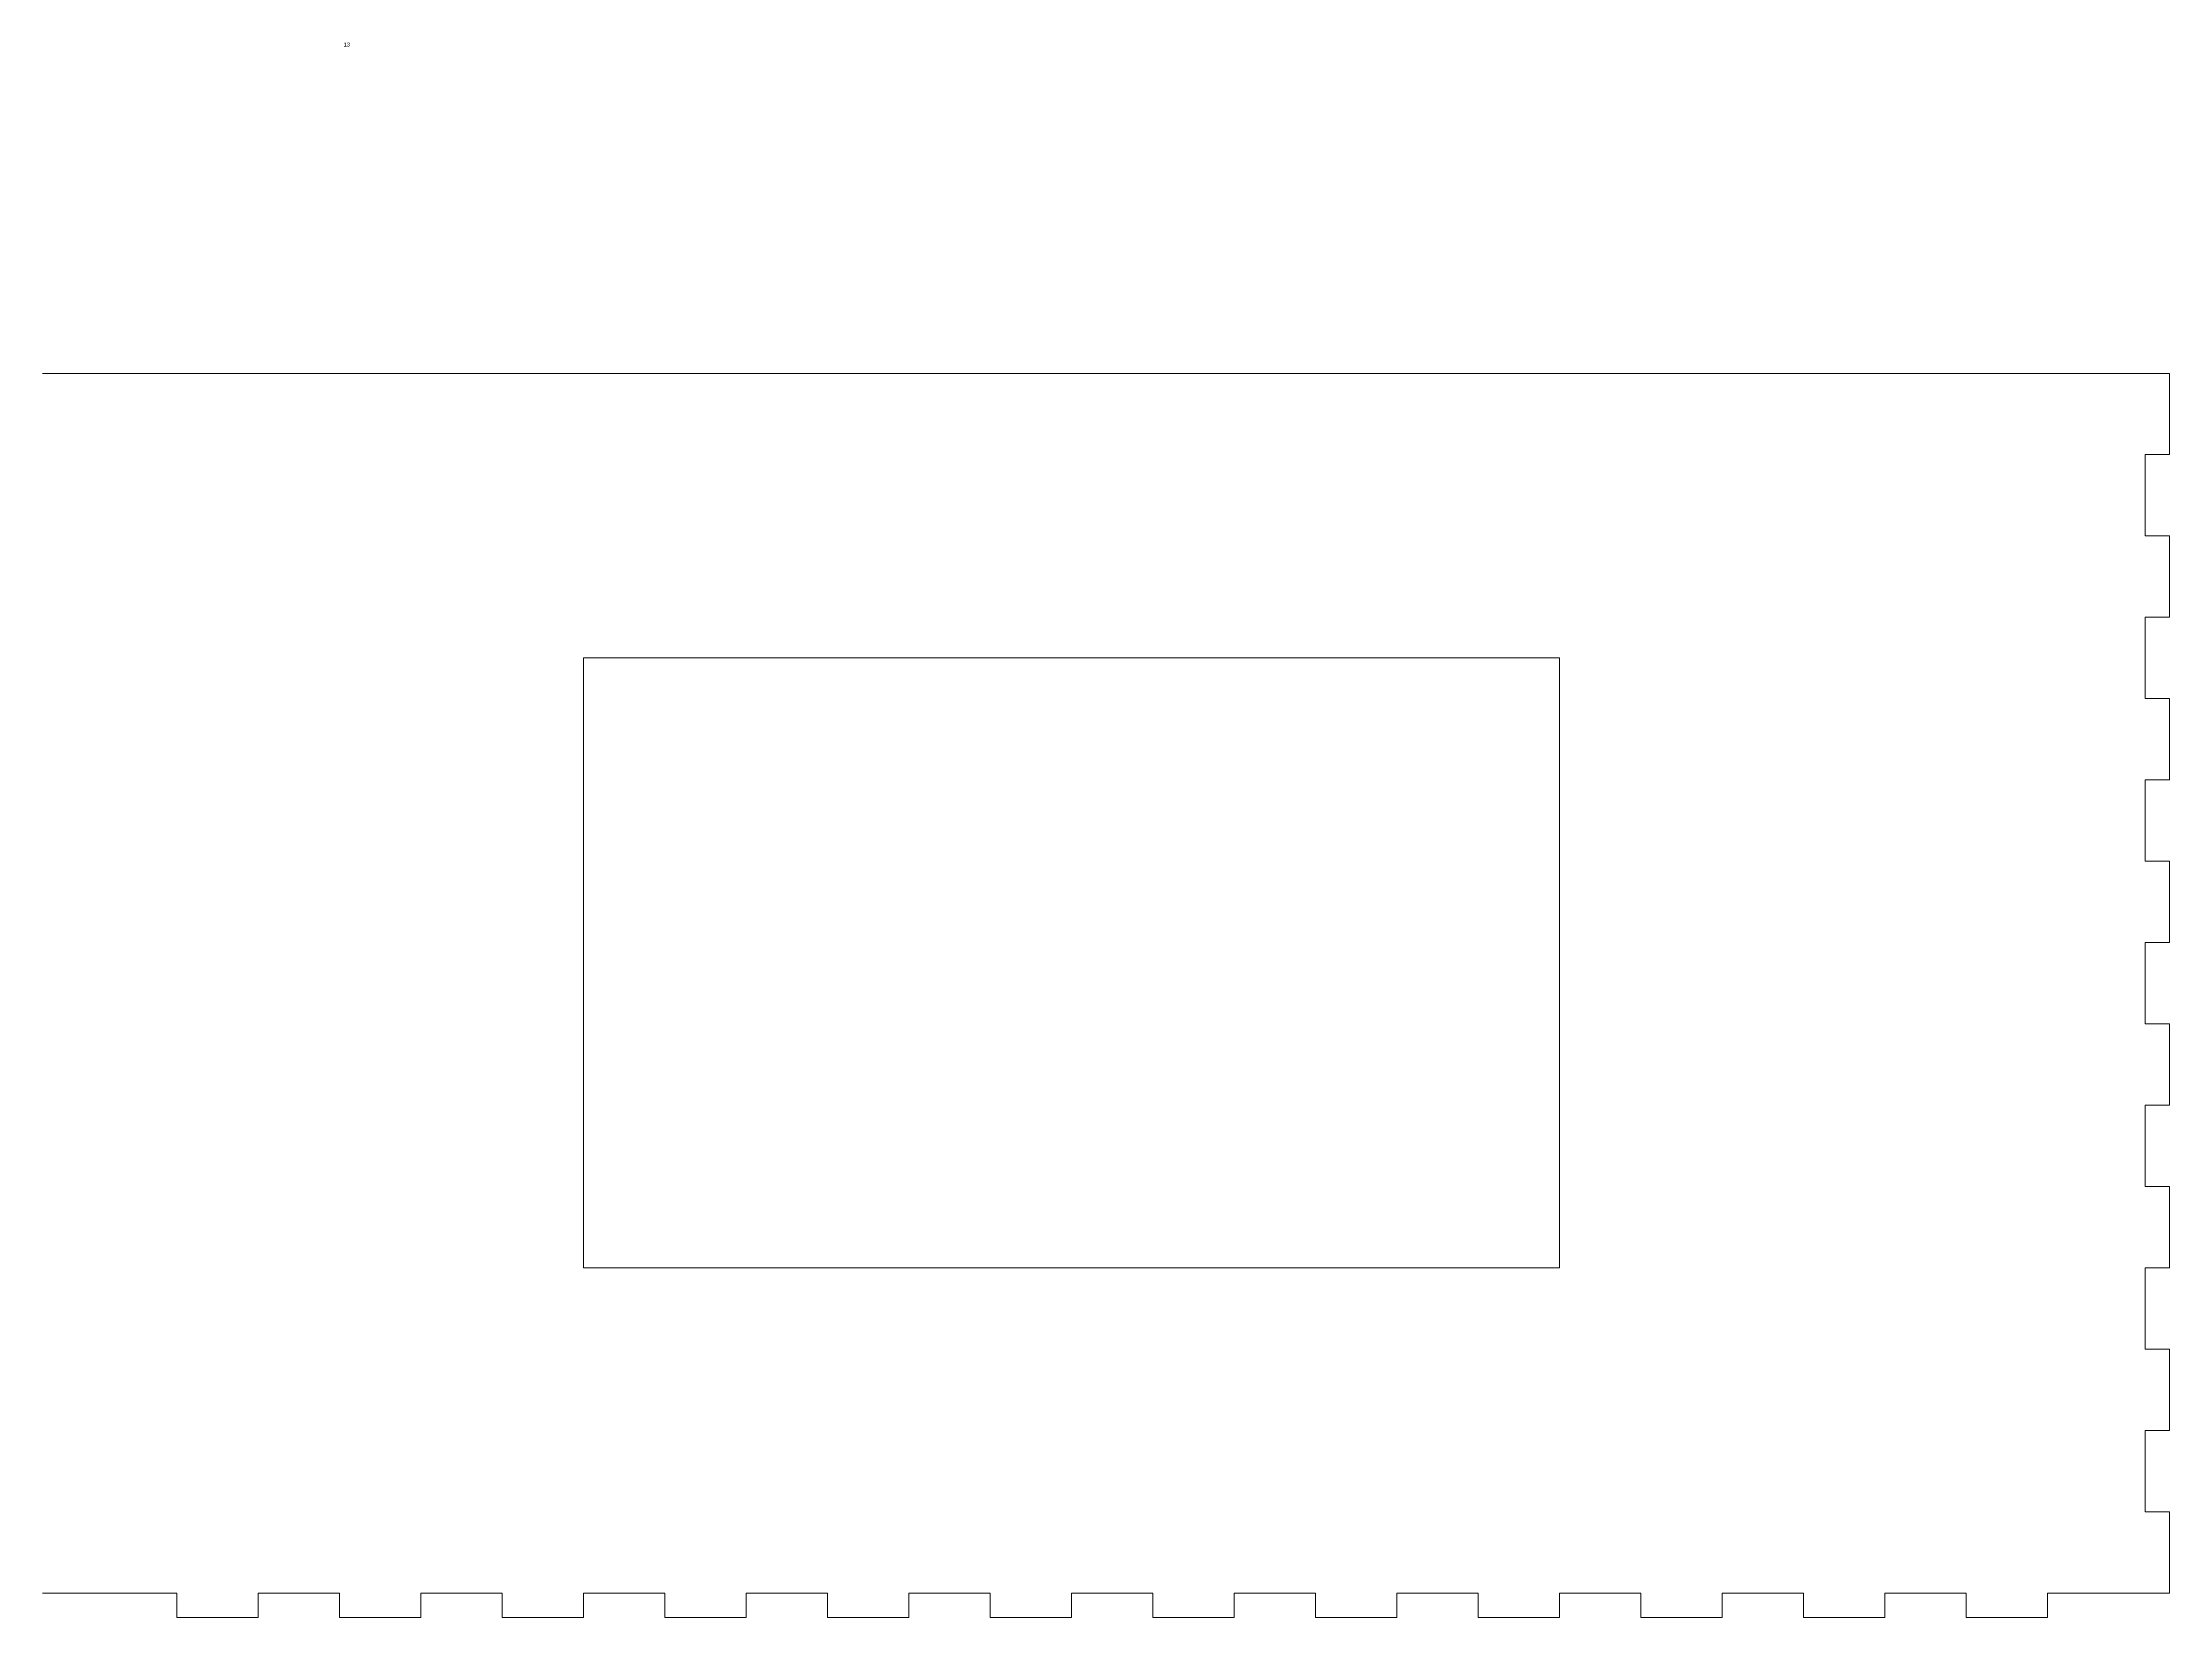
# Model space of a CAD drawing. Header units: millimetres. Extents: x -17105 to -8097, y 7860 to 10394.
# Drawn here: x -9968.2 to -9706.7, y 8051.4 to 8245.1 of the extents above; entities that cross this region are included whole.
import ezdxf

# ---------------------------------------------------------------- set-up
doc = ezdxf.new("R2010")
doc.units = ezdxf.units.MM
doc.layers.add('A-DETL-THIN', color=151, linetype='Continuous', lineweight=9)
doc.layers.add('G-ANNO-TEXT', color=231, linetype='Continuous', lineweight=9)
doc.styles.add('Arial', font='arial.ttf', dxfattribs={"height": 0.491766})

msp = doc.modelspace()

# ---------------------------------------------------------------- linework, layer by layer
at = {"layer": 'A-DETL-THIN'}
for p, q in [((-9706.71, 8204.42), (-9968.21, 8204.42)), ((-9706.71, 8204.42), (-9706.71, 8194.42)), ((-9706.71, 8194.42), (-9706.71, 8204.42)), ((-9706.71, 8194.42), (-9709.71, 8194.42)), ((-9709.71, 8194.42), (-9709.71, 8184.42)), ((-9706.71, 8184.42), (-9709.71, 8184.42)), ((-9706.71, 8174.42), (-9706.71, 8184.42)), ((-9706.71, 8174.42), (-9709.71, 8174.42)), ((-9709.71, 8174.42), (-9709.71, 8164.42)), ((-9781.71, 8169.42), (-9901.71, 8169.42)), ((-9901.71, 8169.42), (-9901.71, 8094.42)), ((-9781.71, 8094.42), (-9781.71, 8169.42)), ((-9706.71, 8164.42), (-9709.71, 8164.42)), ((-9706.71, 8154.42), (-9706.71, 8164.42)), ((-9706.71, 8154.42), (-9709.71, 8154.42)), ((-9709.71, 8154.42), (-9709.71, 8144.42)), ((-9706.71, 8144.42), (-9709.71, 8144.42)), ((-9706.71, 8134.42), (-9706.71, 8144.42)), ((-9706.71, 8134.42), (-9709.71, 8134.42)), ((-9709.71, 8134.42), (-9709.71, 8124.42)), ((-9706.71, 8124.42), (-9709.71, 8124.42)), ((-9706.71, 8114.42), (-9706.71, 8124.42)), ((-9706.71, 8114.42), (-9709.71, 8114.42)), ((-9709.71, 8114.42), (-9709.71, 8104.42)), ((-9706.71, 8104.42), (-9709.71, 8104.42)), ((-9706.71, 8094.42), (-9706.71, 8104.42)), ((-9901.71, 8094.42), (-9781.71, 8094.42)), ((-9706.71, 8094.42), (-9709.71, 8094.42)), ((-9709.71, 8094.42), (-9709.71, 8084.42)), ((-9706.71, 8084.42), (-9709.71, 8084.42)), ((-9706.71, 8074.42), (-9706.71, 8084.42)), ((-9706.71, 8074.42), (-9709.71, 8074.42)), ((-9709.71, 8074.42), (-9709.71, 8064.42)), ((-9706.71, 8064.42), (-9709.71, 8064.42)), ((-9706.71, 8054.42), (-9706.71, 8064.42)), ((-9968.21, 8054.42), (-9951.71, 8054.42)), ((-9951.71, 8054.42), (-9951.71, 8051.42)), ((-9941.71, 8054.42), (-9941.71, 8051.42)), ((-9941.71, 8054.42), (-9931.71, 8054.42)), ((-9931.71, 8054.42), (-9931.71, 8051.42)), ((-9921.71, 8054.42), (-9911.71, 8054.42)), ((-9921.71, 8054.42), (-9921.71, 8051.42)), ((-9911.71, 8054.42), (-9911.71, 8051.42)), ((-9901.71, 8054.42), (-9901.71, 8051.42)), ((-9901.71, 8054.42), (-9891.71, 8054.42)), ((-9891.71, 8054.42), (-9891.71, 8051.42)), ((-9881.71, 8054.42), (-9881.71, 8051.42)), ((-9881.71, 8054.42), (-9871.71, 8054.42)), ((-9871.71, 8054.42), (-9871.71, 8051.42)), ((-9861.71, 8054.42), (-9851.71, 8054.42)), ((-9861.71, 8054.42), (-9861.71, 8051.42)), ((-9851.71, 8054.42), (-9851.71, 8051.42)), ((-9841.71, 8054.42), (-9831.71, 8054.42)), ((-9841.71, 8054.42), (-9841.71, 8051.42)), ((-9831.71, 8054.42), (-9831.71, 8051.42)), ((-9821.71, 8054.42), (-9821.71, 8051.42)), ((-9821.71, 8054.42), (-9811.71, 8054.42)), ((-9811.71, 8054.42), (-9811.71, 8051.42)), ((-9801.71, 8054.42), (-9801.71, 8051.42)), ((-9801.71, 8054.42), (-9791.71, 8054.42)), ((-9791.71, 8054.42), (-9791.71, 8051.42)), ((-9781.71, 8054.42), (-9781.71, 8051.42)), ((-9781.71, 8054.42), (-9771.71, 8054.42)), ((-9771.71, 8054.42), (-9771.71, 8051.42)), ((-9761.71, 8054.42), (-9761.71, 8051.42)), ((-9761.71, 8054.42), (-9751.71, 8054.42)), ((-9751.71, 8054.42), (-9751.71, 8051.42)), ((-9741.71, 8054.42), (-9741.71, 8051.42)), ((-9741.71, 8054.42), (-9731.71, 8054.42)), ((-9731.71, 8054.42), (-9731.71, 8051.42)), ((-9721.71, 8054.42), (-9721.71, 8051.42)), ((-9721.71, 8054.42), (-9706.71, 8054.42)), ((-9941.71, 8051.42), (-9951.71, 8051.42)), ((-9921.71, 8051.42), (-9931.71, 8051.42)), ((-9901.71, 8051.42), (-9911.71, 8051.42)), ((-9881.71, 8051.42), (-9891.71, 8051.42)), ((-9861.71, 8051.42), (-9871.71, 8051.42)), ((-9841.71, 8051.42), (-9851.71, 8051.42)), ((-9821.71, 8051.42), (-9831.71, 8051.42)), ((-9801.71, 8051.42), (-9811.71, 8051.42)), ((-9781.71, 8051.42), (-9791.71, 8051.42)), ((-9761.71, 8051.42), (-9771.71, 8051.42)), ((-9741.71, 8051.42), (-9751.71, 8051.42)), ((-9721.71, 8051.42), (-9731.71, 8051.42))]:
    msp.add_line(p, q, dxfattribs=at)

# ---------------------------------------------------------------- texts
at = {"layer": 'G-ANNO-TEXT', "color": 7, "insert": (-9931.18, 8245.1), "char_height": 0.492, "width": 0.912, "attachment_point": 1, "line_spacing_factor": 0.938532, "style": 'Arial'}
msp.add_mtext('13', dxfattribs=at)

doc.saveas('drawing.dxf')
